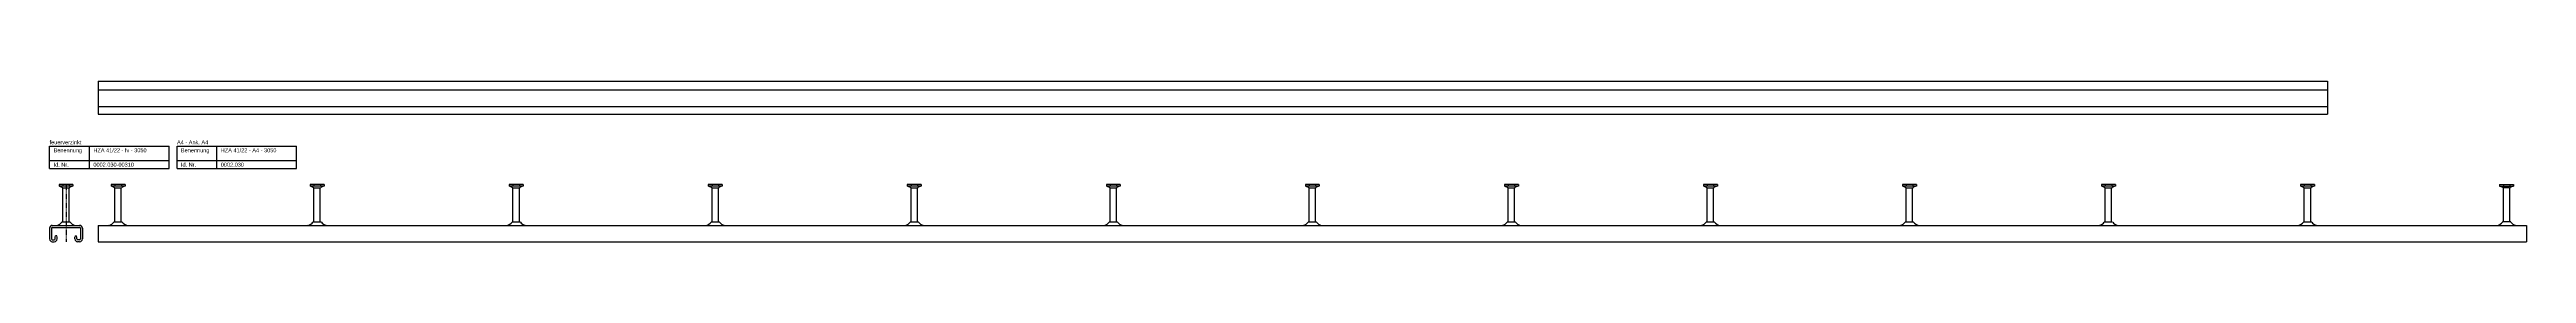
# Model space of a CAD drawing. Header units: millimetres. Extents: x -218 to 5913, y -3930 to 2743.
# Drawn here: x -218 to 2893, y -1184 to -983 of the extents above; entities that cross this region are included whole.
import ezdxf

# ---------------------------------------------------------------- set-up
doc = ezdxf.new("R2010")
doc.units = ezdxf.units.MM
doc.header["$LTSCALE"] = 10
doc.linetypes.add('MITTE2', pattern=[1.125, 0.75, -0.125, 0.125, -0.125])
doc.layers.add('HALFEN', color=2, linetype='CONTINUOUS')
doc.styles.add('ARIAL50', font='ARIAL.TTF', dxfattribs={"height": 5})

msp = doc.modelspace()

# ---------------------------------------------------------------- linework, layer by layer
at = {"layer": 'HALFEN'}
for p, q in [((-156.8, -982.7), (2643.2, -982.7)), ((-156.8, -982.7), (-156.8, -1024)), ((-156.8, -993.5), (2643.2, -993.5)), ((2643.2, -982.7), (2643.2, -1024)), ((-156.8, -1014.5), (2643.2, -1014.5)), ((-156.8, -1024), (2643.2, -1024)), ((-217.8, -1064.2), (-67.8, -1064.2)), ((-217.8, -1092.2), (-217.8, -1064.2)), ((-217.8, -1082.2), (-67.8, -1082.2)), ((-167.8, -1092.2), (-167.8, -1064.2)), ((-67.8, -1092.2), (-67.8, -1064.2)), ((-57.8, -1064.2), (92.2, -1064.2)), ((-57.8, -1092.2), (-57.8, -1064.2)), ((-57.8, -1082.2), (92.2, -1082.2)), ((-7.8, -1092.2), (-7.8, -1064.2)), ((92.2, -1092.2), (92.2, -1064.2)), ((-217.8, -1092.2), (-67.8, -1092.2)), ((-188.5, -1112.2), (-206, -1112.2)), ((-206, -1112.2), (-206, -1114.1)), ((-188.5, -1114.1), (-206, -1114.1)), ((-205.2, -1114.1), (-201.7, -1116)), ((-201.3, -1112.5), (-201.3, -1113.9)), ((-201.3, -1159), (-201.3, -1116.7)), ((-200.7, -1116.2), (-193.8, -1116.2)), ((-193.2, -1112.5), (-193.2, -1113.9)), ((-193.2, -1159), (-193.2, -1116.7)), ((-189.2, -1114.1), (-192.8, -1116)), ((-188.5, -1112.2), (-188.5, -1114.1)), ((-123, -1112.2), (-140.5, -1112.2)), ((-140.5, -1112.2), (-140.5, -1114.1)), ((-123, -1114.1), (-140.5, -1114.1)), ((-139.8, -1114.1), (-136.2, -1116)), ((-135.8, -1112.5), (-135.8, -1113.9)), ((-135.8, -1159), (-135.8, -1116.7)), ((-135.2, -1116.2), (-128.3, -1116.2)), ((-127.8, -1159), (-127.8, -1116.7)), ((-127.7, -1112.5), (-127.7, -1113.9)), ((-123.8, -1114.1), (-127.3, -1116)), ((-123, -1112.2), (-123, -1114.1)), ((-57.8, -1092.2), (92.2, -1092.2)), ((127, -1112.2), (109.5, -1112.2)), ((109.5, -1112.2), (109.5, -1114.1)), ((127, -1114.1), (109.5, -1114.1)), ((110.2, -1114.1), (113.8, -1116)), ((114.2, -1112.5), (114.2, -1113.9)), ((114.2, -1159), (114.2, -1116.7)), ((114.8, -1116.2), (121.7, -1116.2)), ((122.2, -1159), (122.2, -1116.7)), ((122.3, -1112.5), (122.3, -1113.9)), ((126.2, -1114.1), (122.7, -1116)), ((127, -1112.2), (127, -1114.1)), ((377, -1112.2), (359.5, -1112.2)), ((359.5, -1112.2), (359.5, -1114.1)), ((377, -1114.1), (359.5, -1114.1)), ((360.2, -1114.1), (363.8, -1116)), ((364.2, -1112.5), (364.2, -1113.9)), ((364.2, -1159), (364.2, -1116.7)), ((364.8, -1116.2), (371.7, -1116.2)), ((372.2, -1159), (372.2, -1116.7)), ((372.3, -1112.5), (372.3, -1113.9)), ((376.2, -1114.1), (372.7, -1116)), ((377, -1112.2), (377, -1114.1)), ((627, -1112.2), (609.5, -1112.2)), ((609.5, -1112.2), (609.5, -1114.1)), ((627, -1114.1), (609.5, -1114.1)), ((610.2, -1114.1), (613.8, -1116)), ((614.2, -1112.5), (614.2, -1113.9)), ((614.2, -1159), (614.2, -1116.7)), ((614.8, -1116.2), (621.7, -1116.2)), ((622.2, -1159), (622.2, -1116.7)), ((622.3, -1112.5), (622.3, -1113.9)), ((626.2, -1114.1), (622.7, -1116)), ((627, -1112.2), (627, -1114.1)), ((859.5, -1112.2), (859.5, -1114.1)), ((877, -1112.2), (859.5, -1112.2)), ((877, -1114.1), (859.5, -1114.1)), ((860.2, -1114.1), (863.8, -1116)), ((864.2, -1112.5), (864.2, -1113.9)), ((864.2, -1159), (864.2, -1116.7)), ((864.8, -1116.2), (871.7, -1116.2)), ((872.2, -1159), (872.2, -1116.7)), ((872.3, -1112.5), (872.3, -1113.9)), ((876.3, -1114.1), (872.7, -1116)), ((877, -1112.2), (877, -1114.1)), ((1127, -1112.2), (1109.5, -1112.2)), ((1109.5, -1112.2), (1109.5, -1114.1)), ((1127, -1114.1), (1109.5, -1114.1)), ((1110.2, -1114.1), (1113.8, -1116)), ((1114.2, -1112.5), (1114.2, -1113.9)), ((1114.2, -1159), (1114.2, -1116.7)), ((1114.8, -1116.2), (1121.7, -1116.2)), ((1122.2, -1159), (1122.2, -1116.7)), ((1122.3, -1112.5), (1122.3, -1113.9)), ((1126.2, -1114.1), (1122.7, -1116)), ((1127, -1112.2), (1127, -1114.1)), ((1377, -1112.2), (1359.5, -1112.2)), ((1359.5, -1112.2), (1359.5, -1114.1)), ((1377, -1114.1), (1359.5, -1114.1)), ((1360.2, -1114.1), (1363.8, -1116)), ((1364.2, -1112.5), (1364.2, -1113.9)), ((1364.2, -1159), (1364.2, -1116.7)), ((1364.8, -1116.2), (1371.7, -1116.2)), ((1372.2, -1159), (1372.2, -1116.7)), ((1372.3, -1112.5), (1372.3, -1113.9)), ((1376.2, -1114.1), (1372.7, -1116)), ((1377, -1112.2), (1377, -1114.1)), ((1609.5, -1112.2), (1609.5, -1114.1)), ((1627, -1112.2), (1609.5, -1112.2)), ((1627, -1114.1), (1609.5, -1114.1)), ((1610.2, -1114.1), (1613.8, -1116)), ((1614.2, -1112.5), (1614.2, -1113.9)), ((1614.2, -1159), (1614.2, -1116.7)), ((1614.8, -1116.2), (1621.7, -1116.2)), ((1622.2, -1159), (1622.2, -1116.7)), ((1622.3, -1112.5), (1622.3, -1113.9)), ((1626.2, -1114.1), (1622.7, -1116)), ((1627, -1112.2), (1627, -1114.1)), ((1877, -1112.2), (1859.5, -1112.2)), ((1859.5, -1112.2), (1859.5, -1114.1)), ((1877, -1114.1), (1859.5, -1114.1)), ((1860.2, -1114.1), (1863.8, -1116)), ((1864.2, -1112.5), (1864.2, -1113.9)), ((1864.2, -1159), (1864.2, -1116.7)), ((1864.8, -1116.2), (1871.7, -1116.2)), ((1872.2, -1159), (1872.2, -1116.7)), ((1872.3, -1112.5), (1872.3, -1113.9)), ((1876.2, -1114.1), (1872.7, -1116)), ((1877, -1112.2), (1877, -1114.1)), ((2109.5, -1112.2), (2109.5, -1114.1)), ((2127, -1112.2), (2109.5, -1112.2)), ((2127, -1114.1), (2109.5, -1114.1)), ((2110.2, -1114.1), (2113.8, -1116)), ((2114.2, -1112.5), (2114.2, -1113.9)), ((2114.2, -1159), (2114.2, -1116.7)), ((2114.8, -1116.2), (2121.7, -1116.2)), ((2122.2, -1159), (2122.2, -1116.7)), ((2122.3, -1112.5), (2122.3, -1113.9)), ((2126.2, -1114.1), (2122.7, -1116)), ((2127, -1112.2), (2127, -1114.1)), ((2377, -1112.2), (2359.5, -1112.2)), ((2359.5, -1112.2), (2359.5, -1114.1)), ((2377, -1114.1), (2359.5, -1114.1)), ((2360.2, -1114.1), (2363.8, -1116)), ((2364.2, -1112.5), (2364.2, -1113.9)), ((2364.2, -1159), (2364.2, -1116.7)), ((2364.8, -1116.2), (2371.7, -1116.2)), ((2372.2, -1159), (2372.2, -1116.7)), ((2372.3, -1112.5), (2372.3, -1113.9)), ((2376.2, -1114.1), (2372.7, -1116)), ((2377, -1112.2), (2377, -1114.1)), ((2627, -1112.2), (2609.5, -1112.2)), ((2609.5, -1112.2), (2609.5, -1114.1)), ((2627, -1114.1), (2609.5, -1114.1)), ((2610.2, -1114.1), (2613.8, -1116)), ((2614.2, -1112.5), (2614.2, -1113.9)), ((2614.2, -1159), (2614.2, -1116.7)), ((2614.8, -1116.2), (2621.7, -1116.2)), ((2622.2, -1159), (2622.2, -1116.7)), ((2622.3, -1112.5), (2622.3, -1113.9)), ((2626.2, -1114.1), (2622.7, -1116)), ((2627, -1112.2), (2627, -1114.1)), ((2859.5, -1112.2), (2877, -1112.2)), ((2859.5, -1112.2), (2859.5, -1114.1)), ((2859.5, -1114.1), (2877, -1114.1)), ((2860.2, -1114.1), (2863.8, -1116)), ((2864.2, -1112.5), (2864.2, -1113.9)), ((2864.2, -1159), (2864.2, -1116.7)), ((2871.7, -1116.2), (2864.8, -1116.2)), ((2872.2, -1159), (2872.2, -1116.7)), ((2872.3, -1112.5), (2872.3, -1113.9)), ((2876.2, -1114.1), (2872.7, -1116)), ((2877, -1112.2), (2877, -1114.1)), ((-217.9, -1166.7), (-217.9, -1180.2)), ((-215.4, -1166.7), (-215.4, -1180.2)), ((-214.4, -1163.2), (-180.1, -1163.2)), ((-214.4, -1165.7), (-180.1, -1165.7)), ((-214.4, -1181.2), (-211.9, -1181.2)), ((-210.9, -1178), (-210.5, -1176.5)), ((-210.9, -1180.2), (-210.9, -1178)), ((-208.8, -1176.5), (-210.5, -1176.5)), ((-208.4, -1178), (-208.8, -1176.5)), ((-208.4, -1180.2), (-208.4, -1178)), ((-202.5, -1159), (-192, -1159)), ((-185.7, -1176.5), (-186.1, -1178)), ((-186.1, -1180.2), (-186.1, -1178)), ((-185.7, -1176.5), (-184, -1176.5)), ((-183.6, -1178), (-184, -1176.5)), ((-183.6, -1180.2), (-183.6, -1178)), ((-180.1, -1181.2), (-182.6, -1181.2)), ((-179.1, -1166.7), (-179.1, -1180.2)), ((-176.6, -1166.7), (-176.6, -1180.2)), ((-156.8, -1163.2), (2893.2, -1163.2)), ((-156.8, -1163.2), (-156.8, -1183.7)), ((-137, -1159), (-126.5, -1159)), ((113, -1159), (123.5, -1159)), ((363, -1159), (373.5, -1159)), ((613, -1159), (623.5, -1159)), ((863, -1159), (873.5, -1159)), ((1113, -1159), (1123.5, -1159)), ((1363, -1159), (1373.5, -1159)), ((1613, -1159), (1623.5, -1159)), ((1863, -1159), (1873.5, -1159)), ((2113, -1159), (2123.5, -1159)), ((2363, -1159), (2373.5, -1159)), ((2613, -1159), (2623.5, -1159)), ((2873.5, -1159), (2863, -1159)), ((2893.2, -1163.2), (2893.2, -1183.7)), ((-214.4, -1183.7), (-211.9, -1183.7)), ((-180.1, -1183.7), (-182.6, -1183.7)), ((-156.8, -1183.7), (2893.2, -1183.7))]:
    msp.add_line(p, q, dxfattribs=at)
at = {"layer": 'HALFEN', "color": 1, "linetype": 'MITTE2'}
msp.add_line((-197.2, -1112.2), (-197.2, -1183.7), dxfattribs=at)
at = {"layer": 'HALFEN'}
for centre, radius, start, end in [((-202.1, -1116.7), 0.8, 0, 62.3005), ((-192.4, -1116.7), 0.8, 117.6995, 180), ((-136.6, -1116.7), 0.8, 0, 62.3005), ((-127, -1116.7), 0.8, 117.6995, 180), ((113.4, -1116.7), 0.8, 0, 62.3005), ((123, -1116.7), 0.8, 117.6995, 180), ((363.4, -1116.7), 0.8, 0, 62.3005), ((373.1, -1116.7), 0.8, 117.6995, 180), ((613.5, -1116.7), 0.8, 0, 62.3005), ((623, -1116.7), 0.8, 117.6995, 180), ((863.4, -1116.7), 0.8, 0, 62.3005), ((873.1, -1116.7), 0.8, 117.6995, 180), ((1113.5, -1116.7), 0.8, 0, 62.3005), ((1123, -1116.7), 0.8, 117.6995, 180), ((1363.5, -1116.7), 0.8, 0, 62.3005), ((1373, -1116.7), 0.8, 117.6995, 180), ((1613.5, -1116.7), 0.8, 0, 62.3005), ((1623, -1116.7), 0.8, 117.6995, 180), ((1863.5, -1116.7), 0.8, 0, 62.3005), ((1873, -1116.7), 0.8, 117.6995, 180), ((2113.4, -1116.7), 0.8, 0, 62.3005), ((2123.1, -1116.7), 0.8, 117.6995, 180), ((2363.4, -1116.7), 0.8, 0, 62.3005), ((2373.1, -1116.7), 0.8, 117.6995, 180), ((2613.4, -1116.7), 0.8, 0, 62.3005), ((2623.1, -1116.7), 0.8, 117.6995, 180), ((2863.4, -1116.7), 0.8, 0, 62.3005), ((2873.1, -1116.7), 0.8, 117.6995, 180), ((-214.4, -1166.7), 3.5, 90, 180), ((-214.4, -1180.2), 3.5, 180, 270), ((-214.4, -1166.7), 1, 90, 180), ((-214.4, -1180.2), 1, 180, 270), ((-211.9, -1180.2), 1, 270, 0), ((-211.9, -1180.2), 3.5, 270, 0), ((-210.8, -1153.5), 10, 283.1804, 326.0185), ((-183.7, -1153.5), 10, 213.9815, 256.8196), ((-182.6, -1180.2), 3.5, 180, 270), ((-182.6, -1180.2), 1, 180, 270), ((-180.1, -1166.7), 3.5, 0, 90), ((-180.1, -1166.7), 1, 0, 90), ((-180.1, -1180.2), 1, 270, 0), ((-180.1, -1180.2), 3.5, 270, 0), ((-143.5, -1161.2), 2, 270, 283.1804), ((-145.3, -1153.5), 10, 283.1804, 326.0185), ((-118.2, -1153.5), 10, 213.9815, 256.8196), ((-120, -1161.2), 2, 256.8196, 270), ((106.5, -1161.2), 2, 270, 283.1804), ((104.7, -1153.5), 10, 283.1804, 326.0185), ((131.8, -1153.5), 10, 213.9815, 256.8196), ((130, -1161.2), 2, 256.8196, 270), ((356.5, -1161.2), 2, 270, 283.1804), ((354.7, -1153.5), 10, 283.1804, 326.0185), ((381.8, -1153.5), 10, 213.9815, 256.8196), ((380, -1161.2), 2, 256.8196, 270), ((606.5, -1161.2), 2, 270, 283.1804), ((604.7, -1153.5), 10, 283.1804, 326.0185), ((631.8, -1153.5), 10, 213.9815, 256.8196), ((630, -1161.2), 2, 256.8196, 270), ((856.5, -1161.2), 2, 270, 283.1804), ((854.7, -1153.5), 10, 283.1804, 326.0185), ((881.8, -1153.5), 10, 213.9815, 256.8196), ((880, -1161.2), 2, 256.8196, 270), ((1106.5, -1161.2), 2, 270, 283.1804), ((1104.7, -1153.5), 10, 283.1804, 326.0185), ((1131.8, -1153.5), 10, 213.9815, 256.8196), ((1130, -1161.2), 2, 256.8196, 270), ((1356.5, -1161.2), 2, 270, 283.1804), ((1354.7, -1153.5), 10, 283.1804, 326.0185), ((1381.8, -1153.5), 10, 213.9815, 256.8196), ((1380, -1161.2), 2, 256.8196, 270), ((1606.5, -1161.2), 2, 270, 283.1804), ((1604.7, -1153.5), 10, 283.1804, 326.0185), ((1631.8, -1153.5), 10, 213.9815, 256.8196), ((1630, -1161.2), 2, 256.8196, 270), ((1856.5, -1161.2), 2, 270, 283.1804), ((1854.7, -1153.5), 10, 283.1804, 326.0185), ((1881.8, -1153.5), 10, 213.9815, 256.8196), ((1880, -1161.2), 2, 256.8196, 270), ((2106.5, -1161.2), 2, 270, 283.1804), ((2104.7, -1153.5), 10, 283.1804, 326.0185), ((2131.8, -1153.5), 10, 213.9815, 256.8196), ((2130, -1161.2), 2, 256.8196, 270), ((2356.5, -1161.2), 2, 270, 283.1804), ((2354.7, -1153.5), 10, 283.1804, 326.0185), ((2381.8, -1153.5), 10, 213.9815, 256.8196), ((2380, -1161.2), 2, 256.8196, 270), ((2606.5, -1161.2), 2, 270, 283.1804), ((2604.7, -1153.5), 10, 283.1804, 326.0185), ((2631.8, -1153.5), 10, 213.9815, 256.8196), ((2630, -1161.2), 2, 256.8196, 270), ((2856.5, -1161.2), 2, 270, 283.1804), ((2854.7, -1153.5), 10, 283.1804, 326.0185), ((2881.8, -1153.5), 10, 213.9815, 256.8196), ((2880, -1161.2), 2, 256.8196, 270)]:
    msp.add_arc(centre, radius, start, end, dxfattribs=at)

# ---------------------------------------------------------------- texts
at = {"layer": 'HALFEN', "style": 'ARIAL50'}
for s, p in [('feuerverzinkt', (-217.8, -1061.7)), ('A4 - Ank. A4', (-57.8, -1061.7)), ('Benennung', (-212.8, -1071.7)), ('Id. Nr.', (-212.8, -1089.7)), ('0002.030-00310', (-162.8, -1089.7)), ('HZA 41/22 - fv - 3050', (-162.8, -1071.7)), ('Benennung', (-52.8, -1071.7)), ('Id. Nr.', (-52.8, -1089.7)), ('0002.030', (-2.8, -1089.7)), ('HZA 41/22 - A4 - 3050', (-2.8, -1071.7))]:
    msp.add_text(s, height=5, dxfattribs=at).set_placement(p)

doc.saveas('drawing.dxf')
